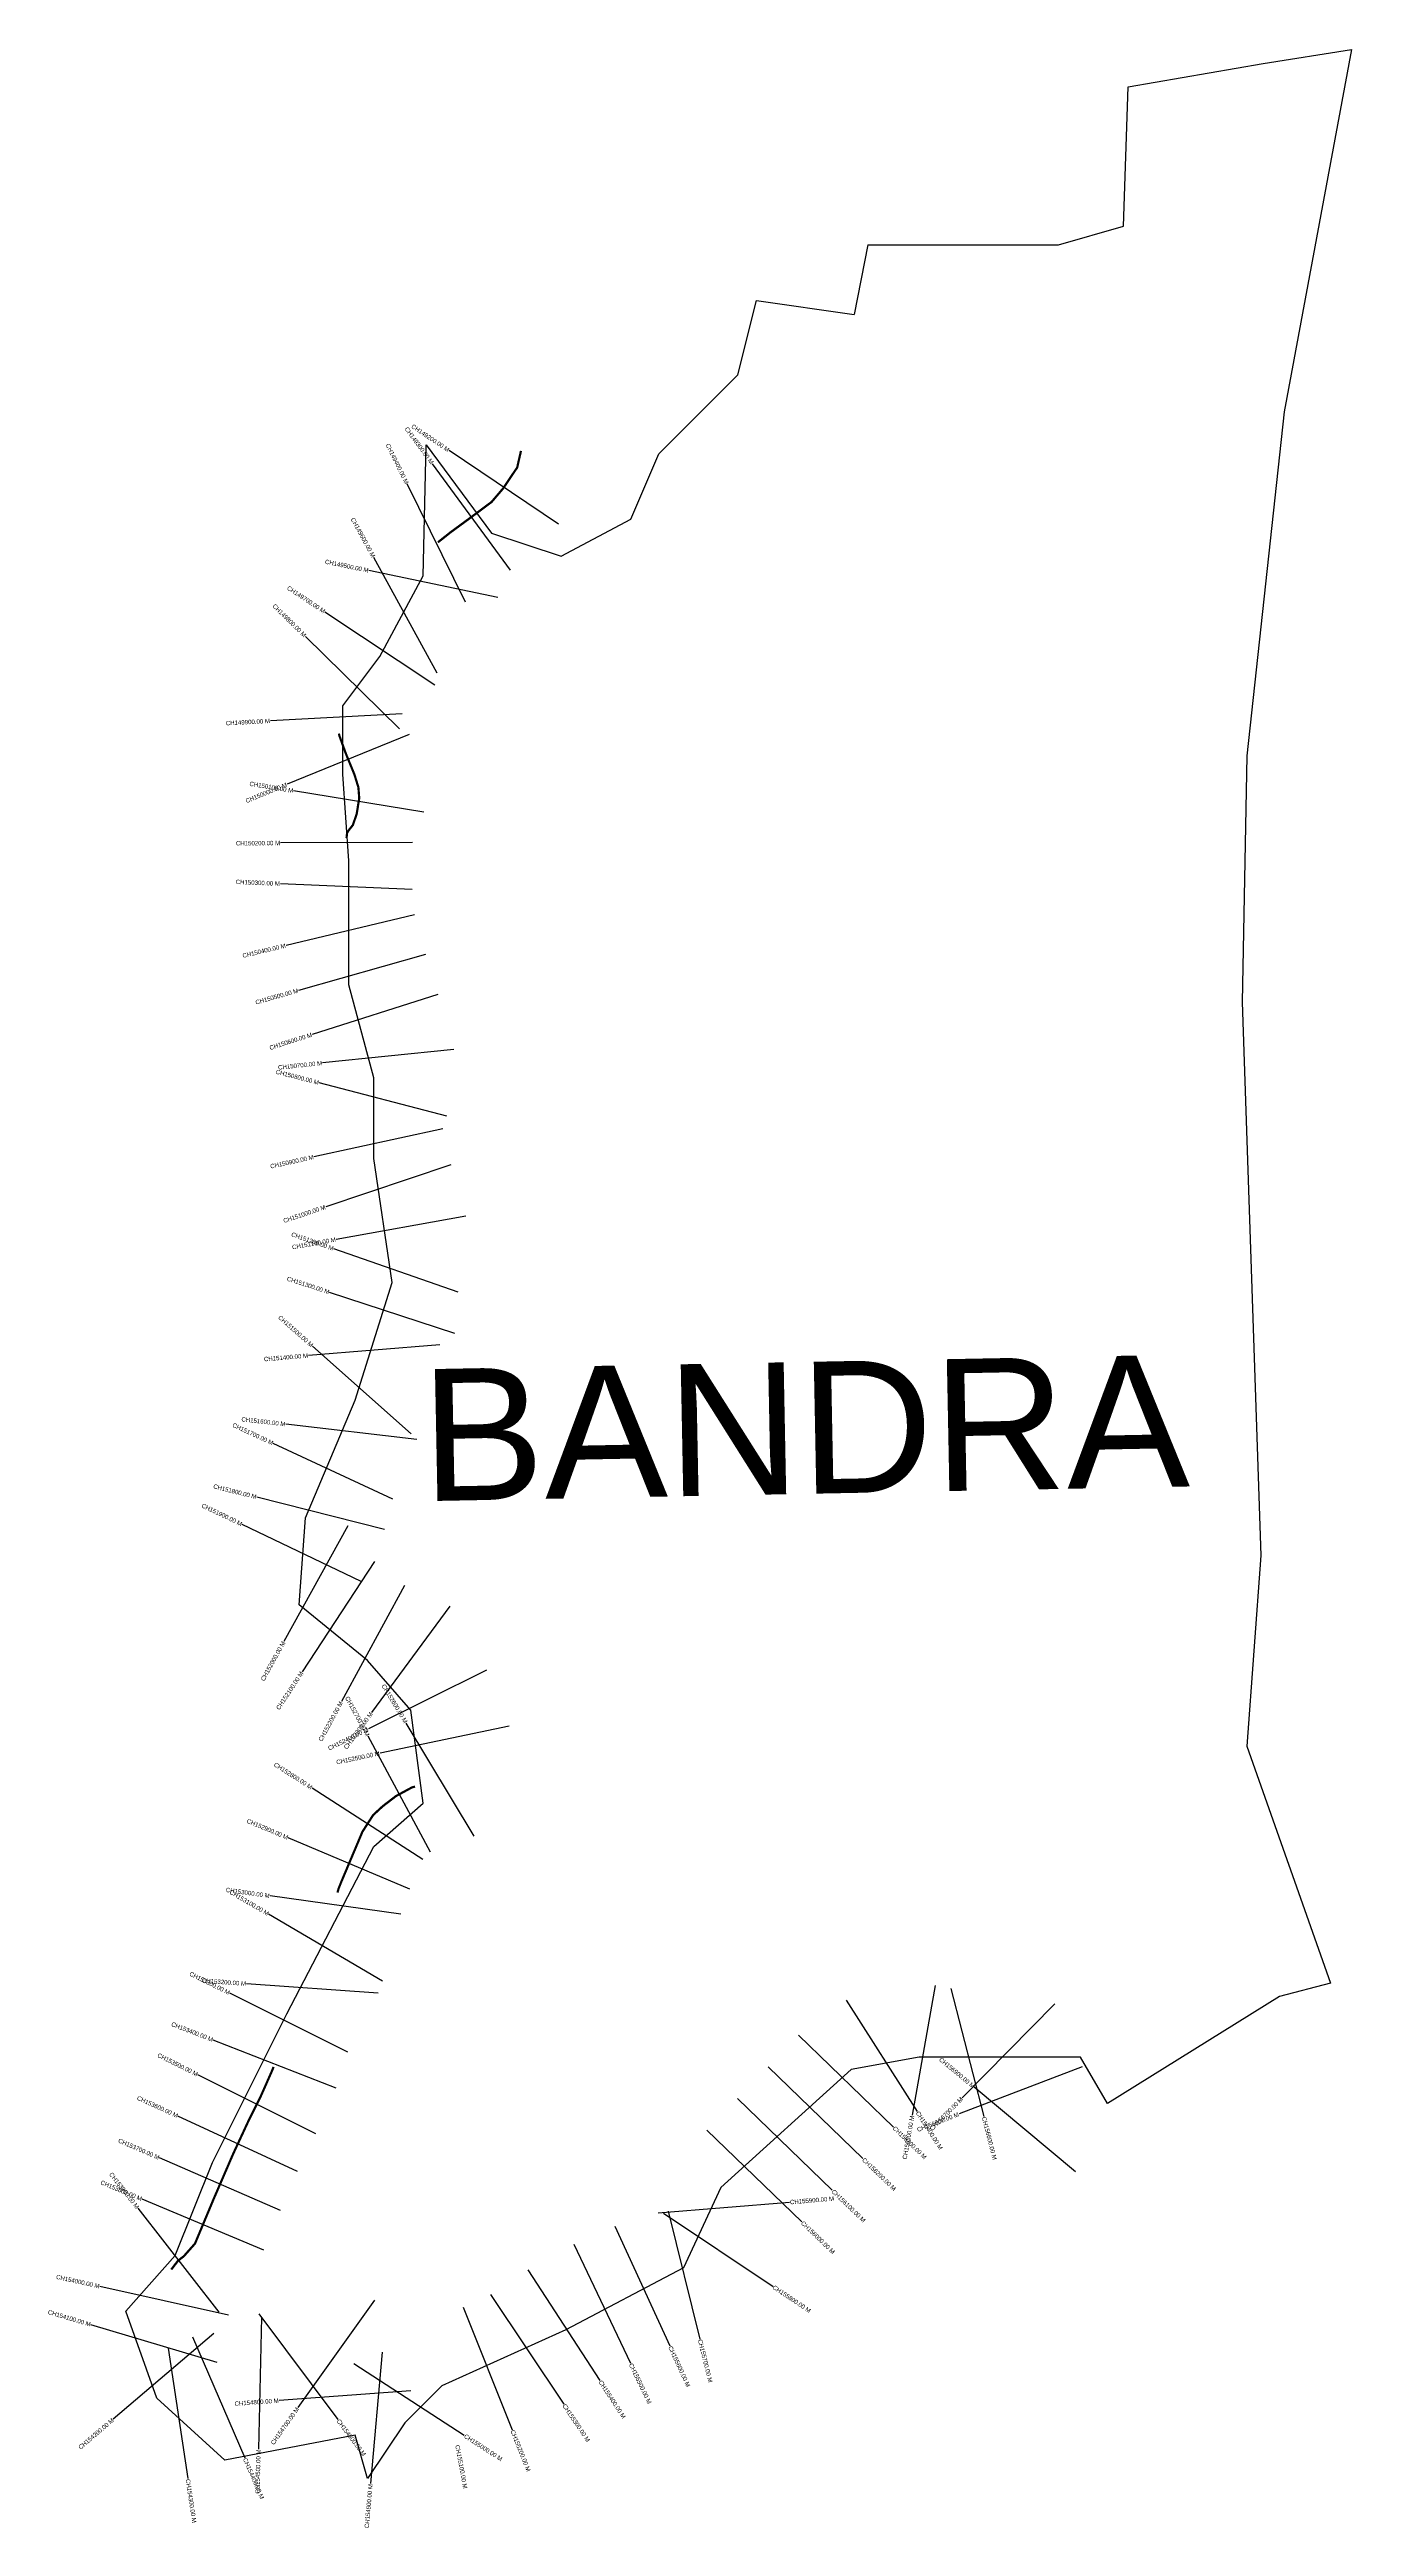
# Model space of a CAD drawing. Header units: metres. Extents: x 270095 to 273055, y 2106609 to 2112242.
import ezdxf
from ezdxf.enums import TextEntityAlignment as Align

# ---------------------------------------------------------------- set-up
doc = ezdxf.new("R2010")
doc.units = ezdxf.units.M
for name, color, linetype in [('CS', 134, 'Continuous'), ('CSMark', 6, 'Continuous'), ('UNPROTECTED', 10, 'Continuous'), ('VILLAGE BOUNDRY', 10, 'Continuous'), ('VILLAGE NAME', 250, 'Continuous')]:
    doc.layers.add(name, color=color, linetype=linetype)

msp = doc.modelspace()

# ---------------------------------------------------------------- linework, layer by layer
at = {"layer": 'CS'}
for p, q in [((271252, 2111162.5), (271003.2, 2111330.1)), ((271252, 2111162.5), (271003.2, 2111330.1)), ((271143, 2111058.4), (270965.6, 2111300.3)), ((271143, 2111058.4), (270965.6, 2111300.3)), ((271040.4, 2110985.1), (270907.9, 2111254.2)), ((271040.4, 2110985.1), (270907.9, 2111254.2)), ((271114.5, 2110996), (270820.9, 2111057.2)), ((271114.5, 2110996), (270820.9, 2111057.2)), ((270975.9, 2110824.1), (270832.1, 2111087.4)), ((270975.9, 2110824.1), (270832.1, 2111087.4)), ((270970.8, 2110797), (270721, 2110963)), ((270970.8, 2110797), (270721, 2110963)), ((270890.3, 2110697.1), (270676.6, 2110907.7)), ((270890.3, 2110697.1), (270676.6, 2110907.7)), ((270896.6, 2110731.7), (270597, 2110715.6)), ((270896.6, 2110731.7), (270597, 2110715.6)), ((270912.8, 2110684.6), (270635, 2110571.3)), ((270912.8, 2110684.6), (270635, 2110571.3)), ((270945.9, 2110508), (270649.8, 2110556.5)), ((270945.9, 2110508), (270649.8, 2110556.5)), ((270920.1, 2110439.2), (270620.1, 2110437.8)), ((270920.1, 2110439.2), (270620.1, 2110437.8)), ((270919.3, 2110332), (270619.6, 2110345.1)), ((270919.3, 2110332), (270619.6, 2110345.1)), ((270924.3, 2110274.5), (270632.5, 2110204.8)), ((270924.3, 2110274.5), (270632.5, 2110204.8)), ((270949.5, 2110184.1), (270660.8, 2110102.5)), ((270949.5, 2110184.1), (270660.8, 2110102.5)), ((270977.8, 2110093.4), (270692, 2110002.3)), ((270977.8, 2110093.4), (270692, 2110002.3)), ((271014, 2109967.8), (270715.5, 2109937.4)), ((271014, 2109967.8), (270715.5, 2109937.4)), ((270998.1, 2109816.2), (270707.9, 2109892.2)), ((270998.1, 2109816.2), (270707.9, 2109892.2)), ((270989.1, 2109787.4), (270696, 2109723.7)), ((270989.1, 2109787.4), (270696, 2109723.7)), ((271007.3, 2109706), (270722.9, 2109610.5)), ((271007.3, 2109706), (270722.9, 2109610.5)), ((271041.6, 2109589.1), (270746.3, 2109536.2)), ((271041.6, 2109589.1), (270746.3, 2109536.2)), ((271024.2, 2109415.9), (270741, 2109514.7)), ((271024.2, 2109415.9), (270741, 2109514.7)), ((271016.5, 2109322), (270731.6, 2109415.7)), ((271016.5, 2109322), (270731.6, 2109415.7)), ((270982.5, 2109296.5), (270683.4, 2109272.1)), ((270982.5, 2109296.5), (270683.4, 2109272.1)), ((270916.8, 2109093.9), (270692.8, 2109293.3)), ((270916.8, 2109093.9), (270692.8, 2109293.3)), ((270875.6, 2108945.4), (270603.6, 2109072)), ((270875.6, 2108945.4), (270603.6, 2109072)), ((270930.2, 2109081.4), (270632.1, 2109115.9)), ((270930.2, 2109081.4), (270632.1, 2109115.9)), ((270856.6, 2108876.1), (270565.9, 2108950.1)), ((270856.6, 2108876.1), (270565.9, 2108950.1)), ((270803.3, 2108757.9), (270532.9, 2108887.9)), ((270803.3, 2108757.9), (270532.9, 2108887.9)), ((270772.9, 2108884.5), (270627.7, 2108622)), ((270772.9, 2108884.5), (270627.7, 2108622)), ((270834, 2108803.5), (270669.1, 2108552.8)), ((270834, 2108803.5), (270669.1, 2108552.8)), ((270901.7, 2108748.8), (270758.4, 2108485.2)), ((270901.7, 2108748.8), (270758.4, 2108485.2)), ((271005.2, 2108701.7), (270827.2, 2108460.2)), ((271005.2, 2108701.7), (270827.2, 2108460.2)), ((271088.6, 2108556.2), (270819.8, 2108423)), ((271088.6, 2108556.2), (270819.8, 2108423)), ((270961.4, 2108142.3), (270819.1, 2108406.4)), ((270961.4, 2108142.3), (270819.1, 2108406.4)), ((271139.9, 2108429.1), (270846.2, 2108367.7)), ((271139.9, 2108429.1), (270846.2, 2108367.7)), ((271060.4, 2108179.2), (270905.9, 2108436.3)), ((271060.4, 2108179.2), (270905.9, 2108436.3)), ((270943.9, 2108125.9), (270691.7, 2108288.3)), ((270943.9, 2108125.9), (270691.7, 2108288.3)), ((270913.9, 2108058.4), (270637.5, 2108175)), ((270913.9, 2108058.4), (270637.5, 2108175)), ((270893.3, 2108001.3), (270596.2, 2108043.1)), ((270893.3, 2108001.3), (270596.2, 2108043.1)), ((270851.7, 2107849.4), (270593, 2108001.5)), ((270851.7, 2107849.4), (270593, 2108001.5)), ((270841.8, 2107821.7), (270542.5, 2107843.4)), ((270841.8, 2107821.7), (270542.5, 2107843.4)), ((272108.6, 2107839.7), (272056.5, 2107544.2)), ((272108.6, 2107839.7), (272056.5, 2107544.2)), ((270773.1, 2107688), (270504.7, 2107821.8)), ((270773.1, 2107688), (270504.7, 2107821.8)), ((271906.5, 2107805.9), (272067.8, 2107553)), ((271906.5, 2107805.9), (272067.8, 2107553)), ((272144.2, 2107832.2), (272219.1, 2107541.7)), ((272144.2, 2107832.2), (272219.1, 2107541.7)), ((272380.5, 2107797.8), (272170.1, 2107583.9)), ((272380.5, 2107797.8), (272170.1, 2107583.9)), ((271798.2, 2107726.1), (272013.9, 2107517.5)), ((271798.2, 2107726.1), (272013.9, 2107517.5)), ((270746.3, 2107605.9), (270466.9, 2107715.2)), ((270746.3, 2107605.9), (270466.9, 2107715.2)), ((270700.2, 2107502.1), (270431.9, 2107636.3)), ((270700.2, 2107502.1), (270431.9, 2107636.3)), ((271728.7, 2107654.2), (271944.4, 2107445.6)), ((271728.7, 2107654.2), (271944.4, 2107445.6)), ((272443.1, 2107654.3), (272162.9, 2107547.2)), ((272443.1, 2107654.3), (272162.9, 2107547.2)), ((272427.8, 2107415.5), (272197.5, 2107607.8)), ((272427.8, 2107415.5), (272197.5, 2107607.8)), ((271659.2, 2107582.3), (271874.8, 2107373.7)), ((271659.2, 2107582.3), (271874.8, 2107373.7)), ((270658.9, 2107416), (270386.7, 2107542.1)), ((270658.9, 2107416), (270386.7, 2107542.1)), ((271589.7, 2107510.4), (271805.3, 2107301.9)), ((271589.7, 2107510.4), (271805.3, 2107301.9)), ((270620.1, 2107327.9), (270344.8, 2107447.1)), ((270620.1, 2107327.9), (270344.8, 2107447.1)), ((270480.6, 2107096.3), (270295.9, 2107332.6)), ((270480.6, 2107096.3), (270295.9, 2107332.6)), ((270581.9, 2107237.6), (270305.1, 2107353.2)), ((270581.9, 2107237.6), (270305.1, 2107353.2)), ((271478.5, 2107322), (271777.5, 2107346.5)), ((271478.5, 2107322), (271777.5, 2107346.5)), ((271501.2, 2107326.5), (271573.5, 2107035.4)), ((271501.2, 2107326.5), (271573.5, 2107035.4)), ((271380.5, 2107292.2), (271505.5, 2107019.5)), ((271380.5, 2107292.2), (271505.5, 2107019.5)), ((271490.6, 2107321.7), (271740, 2107154.9)), ((271490.6, 2107321.7), (271740, 2107154.9)), ((271286.9, 2107251.1), (271416, 2106980.3)), ((271286.9, 2107251.1), (271416, 2106980.3)), ((271182.5, 2107192.5), (271346.2, 2106941)), ((271182.5, 2107192.5), (271346.2, 2106941)), ((270501.9, 2107089.3), (270209.2, 2107154.9)), ((270501.9, 2107089.3), (270209.2, 2107154.9)), ((270833.4, 2107123.8), (270659.6, 2106879.3)), ((270833.4, 2107123.8), (270659.6, 2106879.3)), ((271035.5, 2107107.5), (271146.8, 2106829)), ((271035.5, 2107107.5), (271146.8, 2106829)), ((271097.5, 2107136.7), (271264, 2106887.2)), ((271097.5, 2107136.7), (271264, 2106887.2)), ((270476.1, 2106981.7), (270188.7, 2107068)), ((270476.1, 2106981.7), (270188.7, 2107068)), ((270468.1, 2107047.6), (270239.7, 2106853.2)), ((270468.1, 2107047.6), (270239.7, 2106853.2)), ((270576.6, 2107085.1), (270569.8, 2106785.2)), ((270576.6, 2107085.1), (270569.8, 2106785.2)), ((270571, 2107092.9), (270750.2, 2106852.3)), ((270571, 2107092.9), (270750.2, 2106852.3)), ((270364.4, 2107014.6), (270409, 2106717.9)), ((270364.4, 2107014.6), (270409, 2106717.9)), ((270419.6, 2107040.7), (270538.5, 2106765.3)), ((270419.6, 2107040.7), (270538.5, 2106765.3)), ((270850.8, 2107005.4), (270824.7, 2106706.5)), ((270850.8, 2107005.4), (270824.7, 2106706.5)), ((270786.4, 2106979.9), (271037.9, 2106816.4)), ((270786.4, 2106979.9), (271037.9, 2106816.4)), ((270916, 2106917.9), (270616.8, 2106895.6)), ((270916, 2106917.9), (270616.8, 2106895.6))]:
    msp.add_line(p, q, dxfattribs=at)
at = {"layer": 'UNPROTECTED', "const_width": 5, "flags": 128}
for points in [[(271166.8, 2111329.5), (271158.1, 2111291.6), (271125.7, 2111243.5), (271099.7, 2111213.1), (271056.6, 2111181), (271005.8, 2111143.7), (270977.9, 2111121.5)], [(270752.7, 2110686.5), (270753.7, 2110681.9), (270768.3, 2110641.7), (270787.9, 2110593.8), (270797, 2110564.6), (270799, 2110539.6), (270793.1, 2110503.6), (270784.5, 2110478.5), (270775.4, 2110467.1), (270771.3, 2110460.5), (270770.1, 2110449)], [(270926, 2108291.7), (270919.4, 2108290.1), (270882.7, 2108270.3), (270852.2, 2108246.9), (270830.7, 2108227.1), (270806.3, 2108189.2), (270758, 2108074.7), (270751.7, 2108058.9), (270749.5, 2108050.7)], [(270604.2, 2107654.3), (270600.3, 2107644.5), (270573.7, 2107584.5), (270546.5, 2107530.1), (270512.4, 2107456.7), (270468.2, 2107354.5), (270425.5, 2107252.4), (270400.2, 2107223.8), (270386.7, 2107213.2), (270371.5, 2107193.4)]]:
    msp.add_lwpolyline(points, dxfattribs=at)
at = {"layer": 'VILLAGE BOUNDRY', "color": 3}
msp.add_line((271955.8, 2111798.2), (271924.1, 2111639.6), dxfattribs=at)
for points in [[(271955.8, 2111798.2, 0), (272389.2, 2111798.2, 0), (272537.3, 2111840.5, 0), (272547.8, 2112157.7, 0), (272854.4, 2112210.6, 0), (273055.3, 2112242.3, 0), (272902.3, 2111418.3, 0), (272817.7, 2110635.9, 0), (272807.1, 2110075.6, 0), (272849.4, 2108817.5, 0), (272817.7, 2108384, 0), (273008, 2107844.8, 0)], [(273008, 2107844.8, 0), (272891.7, 2107814.5, 0), (272500.5, 2107571.3, 0), (272438.8, 2107676.3, 0), (272072.3, 2107676.3, 0), (271917.3, 2107648.1, 0), (271621.2, 2107380.3, 0), (271536.7, 2107197, 0), (271268.8, 2107056.1, 0), (270986.9, 2106929.2, 0), (270902.3, 2106844.6, 0), (270817.7, 2106717.8, 0), (270789.5, 2106816.4, 0), (270493.5, 2106760, 0), (270338.4, 2106901, 0), (270268, 2107098.4, 0), (270380.7, 2107225.2, 0), (270465.3, 2107436.7, 0), (270634.5, 2107775, 0), (270831.8, 2108155.6, 0), (270944.6, 2108254.3, 0), (270916.4, 2108465.7, 0), (270817.7, 2108578.5, 0), (270662.7, 2108705.4, 0), (270676.8, 2108902.7, 0), (270789.5, 2109170.6, 0), (270874.1, 2109438.4, 0), (270831.8, 2109720.4, 0), (270831.8, 2109903.6, 0), (270775.4, 2110115.1, 0), (270775.4, 2110397, 0), (270761.3, 2110594.3, 0), (270761.3, 2110749.4, 0), (270845.9, 2110862.2, 0), (270944.6, 2111045.4, 0), (270951.4, 2111343.6, 0), (271099.4, 2111142.7, 0), (271258, 2111089.9, 0), (271416.6, 2111174.4, 0), (271480, 2111322.5, 0), (271659.7, 2111502.2, 0), (271702, 2111671.4, 0), (271924.1, 2111639.6, 0)]]:
    msp.add_polyline3d(points, dxfattribs=at)

# ---------------------------------------------------------------- texts
at = {"layer": 'CSMark'}
for s, rotation, p in [('CH149200.00 M', 326.0371, (271002.4, 2111330.7)), ('CH149200.00 M', 326.0371, (271002.4, 2111330.7)), ('CH149400.00 M', 296.2019, (270907.5, 2111255.1)), ('CH149400.00 M', 296.2019, (270907.5, 2111255.1)), ('CH149300.00 M', 306.2549, (270965, 2111301.1)), ('CH149300.00 M', 306.2549, (270965, 2111301.1)), ('CH149600.00 M', 298.6392, (270831.7, 2111088.3)), ('CH149600.00 M', 298.6392, (270831.7, 2111088.3)), ('CH149500.00 M', 348.2227, (270819.9, 2111057.4)), ('CH149500.00 M', 348.2227, (270819.9, 2111057.4)), ('CH149700.00 M', 326.3995, (270720.1, 2110963.6)), ('CH149700.00 M', 326.3995, (270720.1, 2110963.6)), ('CH149800.00 M', 315.4173, (270675.9, 2110908.4)), ('CH149800.00 M', 315.4173, (270675.9, 2110908.4)), ('CH149900.00 M', 3.0734, (270596, 2110715.5)), ('CH149900.00 M', 3.0734, (270596, 2110715.5)), ('CH150000.00 M', 22.1859, (270634.1, 2110570.9)), ('CH150000.00 M', 22.1859, (270634.1, 2110570.9)), ('CH150100.00 M', 350.7124, (270648.8, 2110556.6)), ('CH150100.00 M', 350.7124, (270648.8, 2110556.6)), ('CH150200.00 M', 0.2821, (270619.1, 2110437.7)), ('CH150200.00 M', 0.2821, (270619.1, 2110437.7)), ('CH150300.00 M', 357.498, (270618.6, 2110345.1)), ('CH150300.00 M', 357.498, (270618.6, 2110345.1)), ('CH150400.00 M', 13.4322, (270631.5, 2110204.6)), ('CH150400.00 M', 13.4322, (270631.5, 2110204.6)), ('CH150500.00 M', 15.7796, (270659.9, 2110102.3)), ('CH150500.00 M', 15.7796, (270659.9, 2110102.3)), ('CH150600.00 M', 17.682, (270691, 2110002)), ('CH150600.00 M', 17.682, (270691, 2110002)), ('CH150800.00 M', 345.3113, (270706.9, 2109892.5)), ('CH150800.00 M', 345.3113, (270706.9, 2109892.5)), ('CH150700.00 M', 5.8197, (270714.5, 2109937.3)), ('CH150700.00 M', 5.8197, (270714.5, 2109937.3)), ('CH150900.00 M', 12.2605, (270695, 2109723.5)), ('CH150900.00 M', 12.2605, (270695, 2109723.5)), ('CH151000.00 M', 18.561, (270721.9, 2109610.1)), ('CH151000.00 M', 18.561, (270721.9, 2109610.1)), ('CH151200.00 M', 340.7609, (270740, 2109515.1)), ('CH151200.00 M', 340.7609, (270740, 2109515.1)), ('CH151100.00 M', 10.1547, (270745.4, 2109536)), ('CH151100.00 M', 10.1547, (270745.4, 2109536)), ('CH151300.00 M', 341.7995, (270730.6, 2109416)), ('CH151300.00 M', 341.7995, (270730.6, 2109416)), ('CH151500.00 M', 318.3223, (270692, 2109294)), ('CH151500.00 M', 318.3223, (270692, 2109294)), ('CH151400.00 M', 4.6685, (270682.5, 2109272)), ('CH151400.00 M', 4.6685, (270682.5, 2109272)), ('CH151600.00 M', 353.4133, (270631.1, 2109116)), ('CH151600.00 M', 353.4133, (270631.1, 2109116)), ('CH151700.00 M', 335.0354, (270602.7, 2109072.5)), ('CH151700.00 M', 335.0354, (270602.7, 2109072.5)), ('CH151800.00 M', 345.7212, (270564.9, 2108950.3)), ('CH151800.00 M', 345.7212, (270564.9, 2108950.3)), ('CH151900.00 M', 334.3263, (270532, 2108888.3)), ('CH151900.00 M', 334.3263, (270532, 2108888.3)), ('CH152000.00 M', 61.0623, (270627.2, 2108621.1)), ('CH152000.00 M', 61.0623, (270627.2, 2108621.1)), ('CH152100.00 M', 56.6737, (270668.6, 2108552)), ('CH152100.00 M', 56.6737, (270668.6, 2108552)), ('CH152600.00 M', 301.0096, (270905.3, 2108437.2)), ('CH152600.00 M', 301.0096, (270905.3, 2108437.2)), ('CH152200.00 M', 61.4565, (270757.9, 2108484.3)), ('CH152200.00 M', 61.4565, (270757.9, 2108484.3)), ('CH152300.00 M', 53.6052, (270826.6, 2108459.4)), ('CH152300.00 M', 53.6052, (270826.6, 2108459.4)), ('CH152700.00 M', 298.3041, (270818.6, 2108407.3)), ('CH152700.00 M', 298.3041, (270818.6, 2108407.3)), ('CH152400.00 M', 26.3628, (270818.9, 2108422.6)), ('CH152400.00 M', 26.3628, (270818.9, 2108422.6)), ('CH152800.00 M', 327.2259, (270690.9, 2108288.9)), ('CH152800.00 M', 327.2259, (270690.9, 2108288.9)), ('CH152500.00 M', 11.8249, (270845.3, 2108367.5)), ('CH152500.00 M', 11.8249, (270845.3, 2108367.5)), ('CH152900.00 M', 337.1359, (270636.6, 2108175.4)), ('CH152900.00 M', 337.1359, (270636.6, 2108175.4)), ('CH153000.00 M', 351.9874, (270595.3, 2108043.2)), ('CH153000.00 M', 351.9874, (270595.3, 2108043.2)), ('CH153100.00 M', 329.546, (270592.2, 2108002)), ('CH153100.00 M', 329.546, (270592.2, 2108002)), ('CH153300.00 M', 333.5015, (270503.8, 2107822.3)), ('CH153300.00 M', 333.5015, (270503.8, 2107822.3)), ('CH153200.00 M', 355.854, (270541.6, 2107843.5)), ('CH153200.00 M', 355.854, (270541.6, 2107843.5)), ('CH153400.00 M', 338.6285, (270466, 2107715.6)), ('CH153400.00 M', 338.6285, (270466, 2107715.6)), ('CH153500.00 M', 333.4212, (270431, 2107636.8)), ('CH153500.00 M', 333.4212, (270431, 2107636.8)), ('CH156900.00 M', 320.124, (272196.8, 2107608.5)), ('CH156900.00 M', 320.124, (272196.8, 2107608.5)), ('CH153600.00 M', 335.1399, (270385.8, 2107542.5)), ('CH153600.00 M', 335.1399, (270385.8, 2107542.5)), ('CH156800.00 M', 20.9182, (272161.9, 2107546.8)), ('CH156800.00 M', 20.9182, (272161.9, 2107546.8)), ('CH156700.00 M', 45.4563, (272169.4, 2107583.2)), ('CH156700.00 M', 45.4563, (272169.4, 2107583.2)), ('CH156500.00 M', 80.0092, (272056.4, 2107543.2)), ('CH156500.00 M', 80.0092, (272056.4, 2107543.2)), ('CH153700.00 M', 336.5817, (270343.9, 2107447.5)), ('CH153700.00 M', 336.5817, (270343.9, 2107447.5)), ('CH153800.00 M', 337.3369, (270304.2, 2107353.6)), ('CH153800.00 M', 337.3369, (270304.2, 2107353.6)), ('CH153900.00 M', 308.0056, (270295.3, 2107333.4)), ('CH153900.00 M', 308.0056, (270295.3, 2107333.4)), ('CH154000.00 M', 347.3655, (270208.2, 2107155.2)), ('CH154000.00 M', 347.3655, (270208.2, 2107155.2)), ('CH154100.00 M', 343.2791, (270187.8, 2107068.3)), ('CH154100.00 M', 343.2791, (270187.8, 2107068.3)), ('CH154800.00 M', 4.2468, (270615.8, 2106895.6)), ('CH154800.00 M', 4.2468, (270615.8, 2106895.6)), ('CH154700.00 M', 54.5778, (270659, 2106878.5)), ('CH154700.00 M', 54.5778, (270659, 2106878.5)), ('CH154200.00 M', 40.4026, (270238.9, 2106852.5)), ('CH154200.00 M', 40.4026, (270238.9, 2106852.5)), ('CH154500.00 M', 88.7025, (270569.8, 2106784.2)), ('CH154500.00 M', 88.7025, (270569.8, 2106784.2)), ('CH154900.00 M', 85.0071, (270824.6, 2106705.5)), ('CH154900.00 M', 85.0071, (270824.6, 2106705.5))]:
    msp.add_text(s, height=10, rotation=rotation, dxfattribs=at).set_placement(p, align=Align.MIDDLE_RIGHT)
for s, rotation, p in [('CH156400.00 M', 302.5219, (272068.3, 2107552.1)), ('CH156400.00 M', 302.5219, (272068.3, 2107552.1)), ('CH156300.00 M', 315.9543, (272014.6, 2107516.8)), ('CH156300.00 M', 315.9543, (272014.6, 2107516.8)), ('CH156600.00 M', 284.4582, (272219.4, 2107540.7)), ('CH156600.00 M', 284.4582, (272219.4, 2107540.7)), ('CH156200.00 M', 315.9543, (271945.1, 2107444.9)), ('CH156200.00 M', 315.9543, (271945.1, 2107444.9)), ('CH155900.00 M', 4.6837, (271778.5, 2107346.6)), ('CH155900.00 M', 4.6837, (271778.5, 2107346.6)), ('CH156100.00 M', 315.9543, (271875.6, 2107373)), ('CH156100.00 M', 315.9543, (271875.6, 2107373)), ('CH156000.00 M', 315.9543, (271806, 2107301.2)), ('CH156000.00 M', 315.9543, (271806, 2107301.2)), ('CH155800.00 M', 326.2226, (271740.8, 2107154.4)), ('CH155800.00 M', 326.2226, (271740.8, 2107154.4)), ('CH155600.00 M', 294.6177, (271505.9, 2107018.6)), ('CH155600.00 M', 294.6177, (271505.9, 2107018.6)), ('CH155700.00 M', 283.9429, (271573.7, 2107034.4)), ('CH155700.00 M', 283.9429, (271573.7, 2107034.4)), ('CH155400.00 M', 303.055, (271346.7, 2106940.2)), ('CH155400.00 M', 303.055, (271346.7, 2106940.2)), ('CH155500.00 M', 295.488, (271416.4, 2106979.4)), ('CH155500.00 M', 295.488, (271416.4, 2106979.4)), ('CH155300.00 M', 303.7265, (271264.6, 2106886.3)), ('CH155300.00 M', 303.7265, (271264.6, 2106886.3)), ('CH154600.00 M', 306.6855, (270750.8, 2106851.5)), ('CH154600.00 M', 306.6855, (270750.8, 2106851.5)), ('CH155200.00 M', 291.7865, (271147.2, 2106828)), ('CH155200.00 M', 291.7865, (271147.2, 2106828)), ('CH154400.00 M', 293.3509, (270538.9, 2106764.4)), ('CH154400.00 M', 293.3509, (270538.9, 2106764.4)), ('CH155100.00 M', 280.407, (271022.2, 2106794.3)), ('CH155100.00 M', 280.407, (271022.2, 2106794.3)), ('CH155000.00 M', 326.9789, (271038.8, 2106815.8)), ('CH155000.00 M', 326.9789, (271038.8, 2106815.8)), ('CH154300.00 M', 278.5448, (270409.2, 2106716.9)), ('CH154300.00 M', 278.5448, (270409.2, 2106716.9))]:
    msp.add_text(s, height=10, rotation=rotation, dxfattribs=at).set_placement(p, align=Align.MIDDLE_LEFT)
at = {"layer": 'VILLAGE NAME', "insert": (270936.8, 2109240.7), "char_height": 300, "attachment_point": 1, "rotation": 1.1028}
msp.add_mtext_dynamic_manual_height_columns('{\\fArial|b0|i0|c0|p34;BANDRA}', width=2578.433, gutter_width=1928.7, heights=[0], dxfattribs=at)
msp.add_mtext_dynamic_manual_height_columns('{\\fArial|b0|i0|c0|p34;BANDRA}', width=2578.433, gutter_width=1928.7, heights=[0], dxfattribs=at)

doc.saveas('drawing.dxf')
